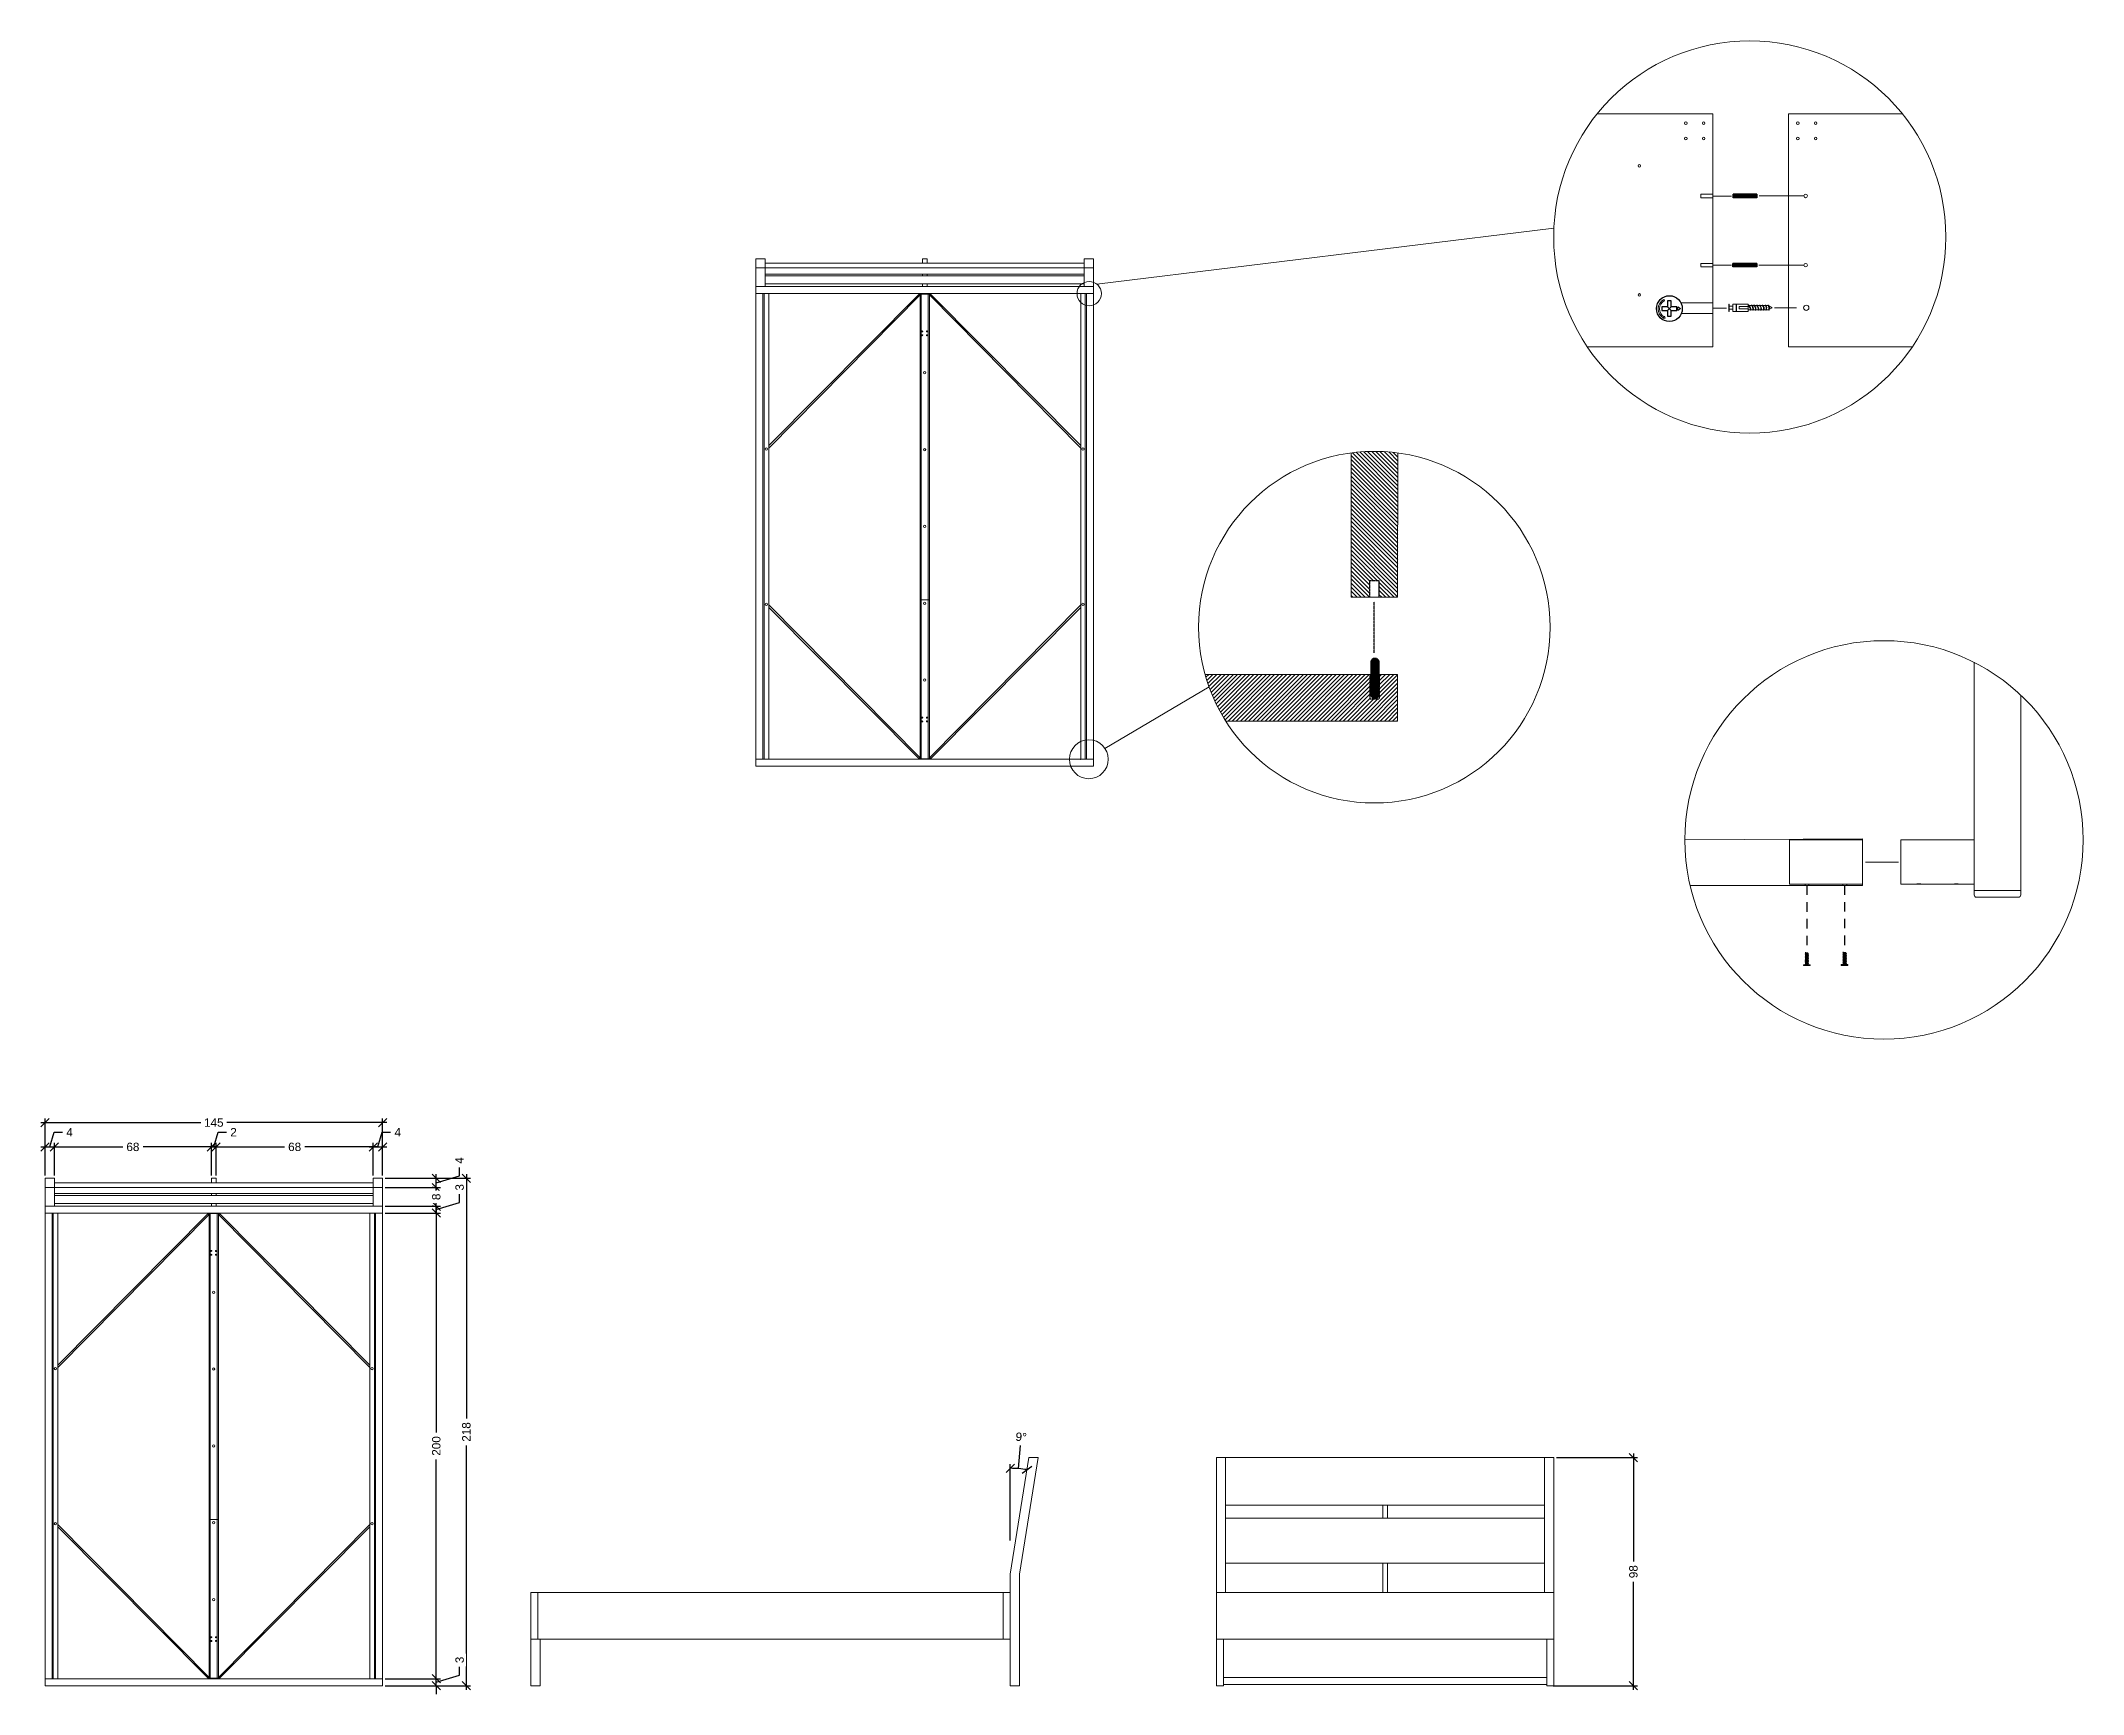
# Model space of a CAD drawing. Header units: inches. Extents: x 157 to 4696, y 42 to 3216.
# Drawn here: x 2803 to 3680, y 2421 to 3131 of the extents above; entities that cross this region are included whole.
import ezdxf

# ---------------------------------------------------------------- set-up
doc = ezdxf.new("R2010")
doc.units = ezdxf.units.IN
doc.header["$MEASUREMENT"] = 0
for name, pattern in [('DASHDOT', [1, 0.5, -0.25, 0, -0.25]), ('HIDDEN', [0.375, 0.25, -0.125]), ('HIDDEN2', [0.1875, 0.125, -0.0625])]:
    doc.linetypes.add(name, pattern=pattern)
for name, color, linetype, lineweight in [('Arredi', 3, 'Continuous', 30), ('quote', 1, 'Continuous', 15), ('Simbologia', 8, 'DASHDOT', 18)]:
    doc.layers.add(name, color=color, linetype=linetype, lineweight=lineweight)
doc.layers.add('Dettagli', color=210, linetype='Continuous', lineweight=0, plot=False)
doc.layers.add('linee di prosp', color=6, linetype='Continuous')
doc.layers.add('viti e cerniere', color=3, linetype='Continuous')
doc.styles.add('ARIAL', font='arial.ttf')
doc.dimstyles.new('TICK_36', dxfattribs={"dimtxt": 3.6, "dimasz": 3.6, "dimexe": 1.8, "dimexo": 1.2, "dimgap": 1.8, "dimtad": 0, "dimdec": 0, "dimzin": 0, "dimdsep": 46, "dimtxsty": 'ARIAL', "dimblk": 'OBLIQUE', "dimcen": 1.8, "dimdle": 1.8, "dimclrd": 256, "dimclrt": 256, "dimadec": 0, "dimazin": 0, "dimtfac": 1, "dimtdec": 0, "dimtmove": 1, "dimatfit": 3, "dimldrblk": 'OPEN90', "dimfxl": 1, "dimtfill": 1, "dimtolj": 1, "dimtzin": 0, "dimarcsym": 0})

# ---------------------------------------------------------------- blocks, each defined once
blk = doc.blocks.new('_Oblique')
at = {"color": 0, "linetype": 'ByBlock', "lineweight": -2}
blk.add_line((-0.5, -0.5), (0.5, 0.5), dxfattribs=at)
blk = doc.blocks.new('*D35')
at = {"layer": 'Defpoints', "color": 0, "linetype": 'Continuous', "transparency": 16777216}
for p in [(2804.55, 2666.63), (2804.55, 2642.75), (2949.55, 2642.75)]:
    blk.add_point(p, dxfattribs=at)
at = {"layer": 'Simbologia', "color": 0, "linetype": 'Continuous', "lineweight": -2, "transparency": 16777216}
for p, q in [((2804.55, 2643.95), (2804.55, 2668.43)), ((2949.55, 2643.95), (2949.55, 2668.43))]:
    blk.add_line(p, q, dxfattribs=at)
at = {"layer": 'Simbologia', "linetype": 'Continuous', "lineweight": -2, "transparency": 16777216}
for p, q in [((2802.75, 2666.63), (2871.43, 2666.63)), ((2951.35, 2666.63), (2882.67, 2666.63))]:
    blk.add_line(p, q, dxfattribs=at)
at = {"layer": 'Simbologia', "linetype": 'Continuous', "lineweight": -2, "transparency": 16777216, "xscale": 3.6, "yscale": 3.6, "zscale": 3.6, "rotation": 180}
blk.add_blockref('_Oblique', (2804.55, 2666.63), dxfattribs=at)
at = {"layer": 'Simbologia', "linetype": 'Continuous', "lineweight": -2, "transparency": 16777216, "xscale": 3.6, "yscale": 3.6, "zscale": 3.6}
blk.add_blockref('_Oblique', (2949.55, 2666.63), dxfattribs=at)
at = {"layer": 'Simbologia', "linetype": 'Continuous', "transparency": 16777216, "insert": (2877.05, 2666.63), "char_height": 3.6, "attachment_point": 5, "style": 'ARIAL', "bg_fill": 3, "box_fill_scale": 1.25, "bg_fill_color": 256, "bg_fill_true_color": 13158600, "bg_fill_transparency": 0}
blk.add_mtext('\\A1;145', dxfattribs=at)
blk = doc.blocks.new('_Open90')
at = {"color": 0, "linetype": 'ByBlock', "lineweight": -2}
for p, q in [((0, 0), (-1, 0)), ((-0.5, 0.5), (0, 0)), ((0, 0), (-0.5, -0.5))]:
    blk.add_line(p, q, dxfattribs=at)
blk = doc.blocks.new('*D36')
at = {"layer": 'Defpoints', "color": 0, "linetype": 'Continuous', "transparency": 16777216}
for p in [(2949.55, 2642.75), (2949.55, 2424.75), (2985.58, 2424.75)]:
    blk.add_point(p, dxfattribs=at)
at = {"layer": 'Simbologia', "color": 0, "linetype": 'Continuous', "lineweight": -2, "transparency": 16777216}
for p, q in [((2950.75, 2642.75), (2987.38, 2642.75)), ((2950.75, 2424.75), (2987.38, 2424.75))]:
    blk.add_line(p, q, dxfattribs=at)
at = {"layer": 'Simbologia', "linetype": 'Continuous', "lineweight": -2, "transparency": 16777216}
for p, q in [((2985.58, 2644.55), (2985.58, 2539.56)), ((2985.58, 2422.95), (2985.58, 2527.94))]:
    blk.add_line(p, q, dxfattribs=at)
at = {"layer": 'Simbologia', "linetype": 'Continuous', "lineweight": -2, "transparency": 16777216, "xscale": 3.6, "yscale": 3.6, "zscale": 3.6}
for p, rotation in [((2985.58, 2642.75), 90), ((2985.58, 2424.75), 270)]:
    blk.add_blockref('_Oblique', p, dxfattribs=dict(at, rotation=rotation))
at = {"layer": 'Simbologia', "linetype": 'Continuous', "transparency": 16777216, "insert": (2985.58, 2533.75), "char_height": 3.6, "attachment_point": 5, "rotation": 90, "style": 'ARIAL', "bg_fill": 3, "box_fill_scale": 1.25, "bg_fill_color": 256, "bg_fill_true_color": 13158600, "bg_fill_transparency": 0}
blk.add_mtext('\\A1;218', dxfattribs=at)
blk = doc.blocks.new('*D37')
at = {"layer": 'Defpoints', "color": 0, "linetype": 'Continuous', "transparency": 16777216}
for p in [(2804.55, 2642.75), (2808.55, 2642.75)]:
    blk.add_point(p, dxfattribs=at)
at = {"layer": 'Simbologia', "linetype": 'Continuous', "lineweight": -2, "transparency": 16777216}
for p, q in [((2806.55, 2656.19), (2808.44, 2662.49)), ((2808.44, 2662.49), (2812.04, 2662.49)), ((2802.75, 2656.19), (2810.35, 2656.19))]:
    blk.add_line(p, q, dxfattribs=at)
at = {"layer": 'Simbologia', "color": 0, "linetype": 'Continuous', "lineweight": -2, "transparency": 16777216}
for p, q in [((2804.55, 2643.95), (2804.55, 2657.99)), ((2808.55, 2643.95), (2808.55, 2657.99))]:
    blk.add_line(p, q, dxfattribs=at)
at = {"layer": 'Simbologia', "linetype": 'Continuous', "lineweight": -2, "transparency": 16777216, "xscale": 3.6, "yscale": 3.6, "zscale": 3.6, "rotation": 180}
blk.add_blockref('_Oblique', (2804.55, 2656.19), dxfattribs=at)
at = {"layer": 'Simbologia', "linetype": 'Continuous', "transparency": 16777216, "insert": (2815.08, 2662.49), "char_height": 3.6, "attachment_point": 5, "style": 'ARIAL', "bg_fill": 3, "box_fill_scale": 1.25, "bg_fill_color": 256, "bg_fill_true_color": 13158600, "bg_fill_transparency": 0}
blk.add_mtext('\\A1;4', dxfattribs=at)
at = {"layer": 'Defpoints', "color": 0, "linetype": 'Continuous', "transparency": 16777216}
blk.add_point((2808.55, 2656.19), dxfattribs=at)
at = {"layer": 'Simbologia', "linetype": 'Continuous', "lineweight": -2, "transparency": 16777216, "xscale": 3.6, "yscale": 3.6, "zscale": 3.6}
blk.add_blockref('_Oblique', (2808.55, 2656.19), dxfattribs=at)
blk = doc.blocks.new('*D38')
at = {"layer": 'Defpoints', "color": 0, "linetype": 'Continuous', "transparency": 16777216}
for p in [(2876.05, 2656.19), (2808.55, 2642.75), (2876.05, 2642.75)]:
    blk.add_point(p, dxfattribs=at)
at = {"layer": 'Simbologia', "linetype": 'Continuous', "lineweight": -2, "transparency": 16777216}
for p, q in [((2806.75, 2656.19), (2837.91, 2656.19)), ((2877.85, 2656.19), (2846.69, 2656.19))]:
    blk.add_line(p, q, dxfattribs=at)
at = {"layer": 'Simbologia', "color": 0, "linetype": 'Continuous', "lineweight": -2, "transparency": 16777216}
for p, q in [((2808.55, 2643.95), (2808.55, 2657.99)), ((2876.05, 2643.95), (2876.05, 2657.99))]:
    blk.add_line(p, q, dxfattribs=at)
at = {"layer": 'Simbologia', "linetype": 'Continuous', "lineweight": -2, "transparency": 16777216, "xscale": 3.6, "yscale": 3.6, "zscale": 3.6, "rotation": 180}
blk.add_blockref('_Oblique', (2808.55, 2656.19), dxfattribs=at)
at = {"layer": 'Simbologia', "linetype": 'Continuous', "lineweight": -2, "transparency": 16777216, "xscale": 3.6, "yscale": 3.6, "zscale": 3.6}
blk.add_blockref('_Oblique', (2876.05, 2656.19), dxfattribs=at)
at = {"layer": 'Simbologia', "linetype": 'Continuous', "transparency": 16777216, "insert": (2842.3, 2656.19), "char_height": 3.6, "attachment_point": 5, "style": 'ARIAL', "bg_fill": 3, "box_fill_scale": 1.25, "bg_fill_color": 256, "bg_fill_true_color": 13158600, "bg_fill_transparency": 0}
blk.add_mtext('\\A1;68', dxfattribs=at)
blk = doc.blocks.new('*D39')
at = {"layer": 'Defpoints', "color": 0, "linetype": 'Continuous', "transparency": 16777216}
for p in [(2878.05, 2656.19), (2876.05, 2642.75), (2878.05, 2642.75)]:
    blk.add_point(p, dxfattribs=at)
at = {"layer": 'Simbologia', "linetype": 'Continuous', "lineweight": -2, "transparency": 16777216}
for p, q in [((2877.05, 2656.19), (2878.94, 2662.5)), ((2878.94, 2662.5), (2882.54, 2662.5)), ((2876.05, 2656.19), (2872.45, 2656.19)), ((2876.05, 2656.19), (2878.05, 2656.19)), ((2876.05, 2656.19), (2878.05, 2656.19)), ((2878.05, 2656.19), (2881.65, 2656.19))]:
    blk.add_line(p, q, dxfattribs=at)
at = {"layer": 'Simbologia', "color": 0, "linetype": 'Continuous', "lineweight": -2, "transparency": 16777216}
for p, q in [((2876.05, 2643.95), (2876.05, 2657.99)), ((2878.05, 2643.95), (2878.05, 2657.99))]:
    blk.add_line(p, q, dxfattribs=at)
at = {"layer": 'Simbologia', "linetype": 'Continuous', "lineweight": -2, "transparency": 16777216, "xscale": 3.6, "yscale": 3.6, "zscale": 3.6}
blk.add_blockref('_Oblique', (2876.05, 2656.19), dxfattribs=at)
at = {"layer": 'Simbologia', "linetype": 'Continuous', "transparency": 16777216, "insert": (2885.53, 2662.5), "char_height": 3.6, "attachment_point": 5, "style": 'ARIAL', "bg_fill": 3, "box_fill_scale": 1.25, "bg_fill_color": 256, "bg_fill_true_color": 13158600, "bg_fill_transparency": 0}
blk.add_mtext('\\A1;2', dxfattribs=at)
at = {"layer": 'Simbologia', "linetype": 'Continuous', "lineweight": -2, "transparency": 16777216, "xscale": 3.6, "yscale": 3.6, "zscale": 3.6, "rotation": 180}
blk.add_blockref('_Oblique', (2878.05, 2656.19), dxfattribs=at)
blk = doc.blocks.new('*D40')
at = {"layer": 'Defpoints', "color": 0, "linetype": 'Continuous', "transparency": 16777216}
for p in [(2945.55, 2656.19), (2878.05, 2642.75), (2945.55, 2642.75)]:
    blk.add_point(p, dxfattribs=at)
at = {"layer": 'Simbologia', "linetype": 'Continuous', "lineweight": -2, "transparency": 16777216}
for p, q in [((2876.25, 2656.19), (2907.41, 2656.19)), ((2947.35, 2656.19), (2916.19, 2656.19))]:
    blk.add_line(p, q, dxfattribs=at)
at = {"layer": 'Simbologia', "color": 0, "linetype": 'Continuous', "lineweight": -2, "transparency": 16777216}
for p, q in [((2878.05, 2643.95), (2878.05, 2657.99)), ((2945.55, 2643.95), (2945.55, 2657.99))]:
    blk.add_line(p, q, dxfattribs=at)
at = {"layer": 'Simbologia', "linetype": 'Continuous', "lineweight": -2, "transparency": 16777216, "xscale": 3.6, "yscale": 3.6, "zscale": 3.6, "rotation": 180}
blk.add_blockref('_Oblique', (2878.05, 2656.19), dxfattribs=at)
at = {"layer": 'Simbologia', "linetype": 'Continuous', "lineweight": -2, "transparency": 16777216, "xscale": 3.6, "yscale": 3.6, "zscale": 3.6}
blk.add_blockref('_Oblique', (2945.55, 2656.19), dxfattribs=at)
at = {"layer": 'Simbologia', "linetype": 'Continuous', "transparency": 16777216, "insert": (2911.8, 2656.19), "char_height": 3.6, "attachment_point": 5, "style": 'ARIAL', "bg_fill": 3, "box_fill_scale": 1.25, "bg_fill_color": 256, "bg_fill_true_color": 13158600, "bg_fill_transparency": 0}
blk.add_mtext('\\A1;68', dxfattribs=at)
blk = doc.blocks.new('*D41')
at = {"layer": 'Defpoints', "color": 0, "linetype": 'Continuous', "transparency": 16777216}
for p in [(2945.55, 2642.75), (2949.55, 2642.75)]:
    blk.add_point(p, dxfattribs=at)
at = {"layer": 'Simbologia', "linetype": 'Continuous', "lineweight": -2, "transparency": 16777216}
for p, q in [((2947.55, 2656.19), (2949.44, 2662.49)), ((2949.44, 2662.49), (2953.04, 2662.49)), ((2943.75, 2656.19), (2951.35, 2656.19))]:
    blk.add_line(p, q, dxfattribs=at)
at = {"layer": 'Simbologia', "color": 0, "linetype": 'Continuous', "lineweight": -2, "transparency": 16777216}
for p, q in [((2945.55, 2643.95), (2945.55, 2657.99)), ((2949.55, 2643.95), (2949.55, 2657.99))]:
    blk.add_line(p, q, dxfattribs=at)
at = {"layer": 'Simbologia', "linetype": 'Continuous', "lineweight": -2, "transparency": 16777216, "xscale": 3.6, "yscale": 3.6, "zscale": 3.6, "rotation": 180}
blk.add_blockref('_Oblique', (2945.55, 2656.19), dxfattribs=at)
at = {"layer": 'Simbologia', "linetype": 'Continuous', "transparency": 16777216, "insert": (2956.08, 2662.49), "char_height": 3.6, "attachment_point": 5, "style": 'ARIAL', "bg_fill": 3, "box_fill_scale": 1.25, "bg_fill_color": 256, "bg_fill_true_color": 13158600, "bg_fill_transparency": 0}
blk.add_mtext('\\A1;4', dxfattribs=at)
at = {"layer": 'Defpoints', "color": 0, "linetype": 'Continuous', "transparency": 16777216}
blk.add_point((2949.55, 2656.19), dxfattribs=at)
at = {"layer": 'Simbologia', "linetype": 'Continuous', "lineweight": -2, "transparency": 16777216, "xscale": 3.6, "yscale": 3.6, "zscale": 3.6}
blk.add_blockref('_Oblique', (2949.55, 2656.19), dxfattribs=at)
blk = doc.blocks.new('*D42')
at = {"layer": 'Defpoints', "color": 0, "linetype": 'Continuous', "transparency": 16777216}
for p in [(2949.55, 2427.75), (2949.55, 2424.75), (2972.66, 2427.75)]:
    blk.add_point(p, dxfattribs=at)
at = {"layer": 'Simbologia', "linetype": 'Continuous', "lineweight": -2, "transparency": 16777216}
for p, q in [((2972.66, 2427.75), (2972.66, 2431.35)), ((2982.68, 2429.26), (2982.68, 2432.86)), ((2972.66, 2426.25), (2982.68, 2429.26)), ((2972.66, 2424.75), (2972.66, 2427.75)), ((2972.66, 2424.75), (2972.66, 2427.75)), ((2972.66, 2424.75), (2972.66, 2421.15))]:
    blk.add_line(p, q, dxfattribs=at)
at = {"layer": 'Simbologia', "color": 0, "linetype": 'Continuous', "lineweight": -2, "transparency": 16777216}
for p, q in [((2950.75, 2427.75), (2974.46, 2427.75)), ((2950.75, 2424.75), (2974.46, 2424.75))]:
    blk.add_line(p, q, dxfattribs=at)
at = {"layer": 'Simbologia', "linetype": 'Continuous', "lineweight": -2, "transparency": 16777216, "xscale": 3.6, "yscale": 3.6, "zscale": 3.6}
for p, rotation in [((2972.66, 2427.75), 270), ((2972.66, 2424.75), 90)]:
    blk.add_blockref('_Oblique', p, dxfattribs=dict(at, rotation=rotation))
at = {"layer": 'Simbologia', "linetype": 'Continuous', "transparency": 16777216, "insert": (2982.68, 2435.84), "char_height": 3.6, "attachment_point": 5, "rotation": 90, "style": 'ARIAL', "bg_fill": 3, "box_fill_scale": 1.25, "bg_fill_color": 256, "bg_fill_true_color": 13158600, "bg_fill_transparency": 0}
blk.add_mtext('\\A1;3', dxfattribs=at)
blk = doc.blocks.new('*D43')
at = {"layer": 'Defpoints', "color": 0, "linetype": 'Continuous', "transparency": 16777216}
for p in [(2949.55, 2627.75), (2972.66, 2627.75), (2949.55, 2427.75)]:
    blk.add_point(p, dxfattribs=at)
at = {"layer": 'Simbologia', "color": 0, "linetype": 'Continuous', "lineweight": -2, "transparency": 16777216}
for p, q in [((2950.75, 2627.75), (2974.46, 2627.75)), ((2950.75, 2427.75), (2974.46, 2427.75))]:
    blk.add_line(p, q, dxfattribs=at)
at = {"layer": 'Simbologia', "linetype": 'Continuous', "lineweight": -2, "transparency": 16777216}
for p, q in [((2972.66, 2629.55), (2972.66, 2533.55)), ((2972.66, 2425.95), (2972.66, 2521.95))]:
    blk.add_line(p, q, dxfattribs=at)
at = {"layer": 'Simbologia', "linetype": 'Continuous', "lineweight": -2, "transparency": 16777216, "xscale": 3.6, "yscale": 3.6, "zscale": 3.6}
for p, rotation in [((2972.66, 2627.75), 90), ((2972.66, 2427.75), 270)]:
    blk.add_blockref('_Oblique', p, dxfattribs=dict(at, rotation=rotation))
at = {"layer": 'Simbologia', "linetype": 'Continuous', "transparency": 16777216, "insert": (2972.66, 2527.75), "char_height": 3.6, "attachment_point": 5, "rotation": 90, "style": 'ARIAL', "bg_fill": 3, "box_fill_scale": 1.25, "bg_fill_color": 256, "bg_fill_true_color": 13158600, "bg_fill_transparency": 0}
blk.add_mtext('\\A1;200', dxfattribs=at)
blk = doc.blocks.new('*D44')
at = {"layer": 'Defpoints', "color": 0, "linetype": 'Continuous', "transparency": 16777216}
for p in [(2949.55, 2630.75), (2949.55, 2627.75), (2972.66, 2630.75)]:
    blk.add_point(p, dxfattribs=at)
at = {"layer": 'Simbologia', "linetype": 'Continuous', "lineweight": -2, "transparency": 16777216}
for p, q in [((2972.66, 2630.75), (2972.66, 2634.35)), ((2982.68, 2632.26), (2982.68, 2635.86)), ((2972.66, 2629.25), (2982.68, 2632.26)), ((2972.66, 2627.75), (2972.66, 2630.75)), ((2972.66, 2627.75), (2972.66, 2630.75)), ((2972.66, 2627.75), (2972.66, 2624.15))]:
    blk.add_line(p, q, dxfattribs=at)
at = {"layer": 'Simbologia', "color": 0, "linetype": 'Continuous', "lineweight": -2, "transparency": 16777216}
for p, q in [((2950.75, 2630.75), (2974.46, 2630.75)), ((2950.75, 2627.75), (2974.46, 2627.75))]:
    blk.add_line(p, q, dxfattribs=at)
at = {"layer": 'Simbologia', "linetype": 'Continuous', "lineweight": -2, "transparency": 16777216, "xscale": 3.6, "yscale": 3.6, "zscale": 3.6}
for p, rotation in [((2972.66, 2630.75), 270), ((2972.66, 2627.75), 90)]:
    blk.add_blockref('_Oblique', p, dxfattribs=dict(at, rotation=rotation))
at = {"layer": 'Simbologia', "linetype": 'Continuous', "transparency": 16777216, "insert": (2982.68, 2638.84), "char_height": 3.6, "attachment_point": 5, "rotation": 90, "style": 'ARIAL', "bg_fill": 3, "box_fill_scale": 1.25, "bg_fill_color": 256, "bg_fill_true_color": 13158600, "bg_fill_transparency": 0}
blk.add_mtext('\\A1;3', dxfattribs=at)
blk = doc.blocks.new('*D45')
at = {"layer": 'Defpoints', "color": 0, "linetype": 'Continuous', "transparency": 16777216}
for p in [(2949.55, 2642.75), (2972.66, 2642.75), (2949.55, 2638.75)]:
    blk.add_point(p, dxfattribs=at)
at = {"layer": 'Simbologia', "color": 0, "linetype": 'Continuous', "lineweight": -2, "transparency": 16777216}
for p, q in [((2950.75, 2642.75), (2974.46, 2642.75)), ((2950.75, 2638.75), (2974.46, 2638.75))]:
    blk.add_line(p, q, dxfattribs=at)
at = {"layer": 'Simbologia', "linetype": 'Continuous', "lineweight": -2, "transparency": 16777216}
for p, q in [((2972.66, 2636.95), (2972.66, 2644.55)), ((2972.66, 2640.75), (2982.56, 2643.72)), ((2982.56, 2643.72), (2982.56, 2647.32))]:
    blk.add_line(p, q, dxfattribs=at)
at = {"layer": 'Simbologia', "linetype": 'Continuous', "lineweight": -2, "transparency": 16777216, "xscale": 3.6, "yscale": 3.6, "zscale": 3.6}
for p, rotation in [((2972.66, 2642.75), 90), ((2972.66, 2638.75), 270)]:
    blk.add_blockref('_Oblique', p, dxfattribs=dict(at, rotation=rotation))
at = {"layer": 'Simbologia', "linetype": 'Continuous', "transparency": 16777216, "insert": (2982.56, 2650.37), "char_height": 3.6, "attachment_point": 5, "rotation": 90, "style": 'ARIAL', "bg_fill": 3, "box_fill_scale": 1.25, "bg_fill_color": 256, "bg_fill_true_color": 13158600, "bg_fill_transparency": 0}
blk.add_mtext('\\A1;4', dxfattribs=at)
blk = doc.blocks.new('*D46')
at = {"layer": 'Defpoints', "color": 0, "linetype": 'Continuous', "transparency": 16777216}
for p in [(3226.88, 2520.34), (3224.06, 2517.89), (3219.27, 2485.91), (3219.27, 2472.75), (3219.27, 2472.75)]:
    blk.add_point(p, dxfattribs=at)
at = {"layer": 'Simbologia', "linetype": 'Continuous', "lineweight": -2, "transparency": 16777216}
blk.add_line((3222.86, 2518), (3223.66, 2527.97), dxfattribs=at)
at = {"layer": 'Simbologia', "color": 0, "linetype": 'Continuous', "lineweight": -2, "transparency": 16777216}
blk.add_line((3219.27, 2487.11), (3219.27, 2519.95), dxfattribs=at)
at = {"layer": 'Simbologia', "linetype": 'Continuous', "lineweight": -2, "transparency": 16777216}
blk.add_arc((3219.27, 2472.75), 45.39, 80.90972, 90, dxfattribs=at)
at = {"layer": 'Simbologia', "linetype": 'Continuous', "lineweight": -2, "transparency": 16777216, "xscale": 3.6, "yscale": 3.6, "zscale": 3.6}
for p, rotation in [((3219.27, 2518.15), 180.0000000000007), ((3226.44, 2517.58), 350.9097230791774)]:
    blk.add_blockref('_Oblique', p, dxfattribs=dict(at, rotation=rotation))
at = {"layer": 'Simbologia', "linetype": 'Continuous', "transparency": 16777216, "insert": (3223.94, 2531.6), "char_height": 3.6, "attachment_point": 5, "rotation": 355.45486, "style": 'ARIAL', "bg_fill": 3, "box_fill_scale": 1.25, "bg_fill_color": 256, "bg_fill_true_color": 13158600, "bg_fill_transparency": 0}
blk.add_mtext('\\A1;9°', dxfattribs=at)
blk = doc.blocks.new('*D47')
at = {"layer": 'Simbologia', "linetype": 'Continuous', "lineweight": -2, "transparency": 16777216}
for p, q in [((2972.66, 2638.75), (2972.66, 2642.35)), ((2972.66, 2638.75), (2972.66, 2637.74)), ((2972.66, 2630.75), (2972.66, 2631.77)), ((2972.66, 2630.75), (2972.66, 2627.15))]:
    blk.add_line(p, q, dxfattribs=at)
at = {"layer": 'Simbologia', "color": 0, "linetype": 'Continuous', "lineweight": -2, "transparency": 16777216}
for p, q in [((2971.46, 2638.75), (2970.86, 2638.75)), ((2971.46, 2630.75), (2970.86, 2630.75))]:
    blk.add_line(p, q, dxfattribs=at)
at = {"layer": 'Simbologia', "linetype": 'Continuous', "lineweight": -2, "transparency": 16777216, "xscale": 3.6, "yscale": 3.6, "zscale": 3.6}
for p, rotation in [((2972.66, 2638.75), 270), ((2972.66, 2630.75), 90)]:
    blk.add_blockref('_Oblique', p, dxfattribs=dict(at, rotation=rotation))
at = {"layer": 'Simbologia', "linetype": 'Continuous', "transparency": 16777216, "insert": (2972.66, 2634.75), "char_height": 3.6, "attachment_point": 5, "rotation": 90, "style": 'ARIAL', "bg_fill": 3, "box_fill_scale": 1.25, "bg_fill_color": 256, "bg_fill_true_color": 13158600, "bg_fill_transparency": 0}
blk.add_mtext('\\A1;8', dxfattribs=at)
at = {"layer": 'Defpoints', "color": 0, "linetype": 'Continuous', "transparency": 16777216}
for p in [(2972.66, 2638.75), (2972.66, 2630.75), (2972.66, 2630.75)]:
    blk.add_point(p, dxfattribs=at)
blk = doc.blocks.new('*D48')
at = {"layer": 'Defpoints', "color": 0, "linetype": 'Continuous', "transparency": 16777216}
for p in [(3452.8, 2522.75), (3451.3, 2424.75), (3486.99, 2424.75)]:
    blk.add_point(p, dxfattribs=at)
at = {"layer": 'Simbologia', "color": 0, "linetype": 'Continuous', "lineweight": -2, "transparency": 16777216}
for p, q in [((3454, 2522.75), (3488.79, 2522.75)), ((3452.5, 2424.75), (3488.79, 2424.75))]:
    blk.add_line(p, q, dxfattribs=at)
at = {"layer": 'Simbologia', "linetype": 'Continuous', "lineweight": -2, "transparency": 16777216}
for p, q in [((3486.99, 2524.55), (3486.99, 2478.13)), ((3486.99, 2422.95), (3486.99, 2469.37))]:
    blk.add_line(p, q, dxfattribs=at)
at = {"layer": 'Simbologia', "linetype": 'Continuous', "lineweight": -2, "transparency": 16777216, "xscale": 3.6, "yscale": 3.6, "zscale": 3.6}
for p, rotation in [((3486.99, 2522.75), 90), ((3486.99, 2424.75), 270)]:
    blk.add_blockref('_Oblique', p, dxfattribs=dict(at, rotation=rotation))
at = {"layer": 'Simbologia', "linetype": 'Continuous', "transparency": 16777216, "insert": (3486.99, 2473.75), "char_height": 3.6, "attachment_point": 5, "rotation": 90, "style": 'ARIAL', "bg_fill": 3, "box_fill_scale": 1.25, "bg_fill_color": 256, "bg_fill_true_color": 13158600, "bg_fill_transparency": 0}
blk.add_mtext('\\A1;98', dxfattribs=at)
blk = doc.blocks.new('tassello')
at = {"layer": 'viti e cerniere', "linetype": 'ByBlock', "lineweight": 100}
for p, q in [((0, 0.51), (0.21, 0.7)), ((0, 0.51), (0, 0.18)), ((0.21, 0), (0, 0.18)), ((0.21, 0.7), (3.71, 0.7)), ((0.21, 0.7), (0.21, 0)), ((0.21, 0.7), (0.21, 0.52)), ((0.21, 0.52), (0.75, 0.52)), ((0.21, 0.35), (0.9, 0.35)), ((0.9, 0.17), (0.21, 0.17)), ((0.75, 0.52), (3.71, 0.52)), ((0.9, 0.35), (0.9, 0.35)), ((0.9, 0.35), (3.71, 0.35)), ((0.9, 0.17), (3.71, 0.17)), ((3.92, 0.51), (3.71, 0.7)), ((3.71, 0.7), (3.71, 0)), ((3.71, 0), (3.92, 0.18)), ((3.92, 0.51), (3.92, 0.18)), ((3.71, 0), (0.21, 0))]:
    blk.add_line(p, q, dxfattribs=at)

msp = doc.modelspace()

# ---------------------------------------------------------------- hatches: boundary and pattern name
at = {"layer": 'Simbologia', "linetype": 'Continuous'}
h = msp.add_hatch(dxfattribs=at)
h.set_pattern_fill('ANSI31', color=256, scale=10, angle=90)
h.set_pattern_definition([(135, (-587.3917, 505.1594), (-0.88388348, -0.88388348), [])])
h.paths.add_polyline_path([(3365.666, 2892.289), (3373.72, 2892.289), (3373.72, 2899.467), (3377.611, 2899.467), (3377.611, 2892.289), (3385.666, 2892.289), (3385.837, 2954.25, 0.0670838), (3365.666, 2954.274)])
h = msp.add_hatch(dxfattribs=at)
h.set_pattern_fill('ANSI31', color=256, scale=10, angle=180)
h.set_pattern_definition([(225, (-587.3917, 505.1594), (0.88388348, -0.88388348), [])])
h.paths.add_polyline_path([(3385.666, 2839.118), (3385.666, 2859.118), (3377.806, 2859.118), (3377.806, 2848.558), (3373.915, 2848.558), (3373.915, 2859.118), (3302.938, 2859.118, 0.0728292), (3311.814, 2839.118)])

# ---------------------------------------------------------------- linework, layer by layer
at = {"layer": 'Arredi', "color": 0}
for p, q in [((3540.017, 3065.42), (3529.773, 3065.42)), ((3540.017, 3065.055), (3529.773, 3065.055)), ((3540.017, 3064.771), (3529.773, 3064.771)), ((3540.017, 3064.511), (3529.773, 3064.511)), ((3540.017, 3064.233), (3529.773, 3064.233)), ((3540.017, 3063.9), (3529.773, 3063.9)), ((3539.995, 3035.687), (3529.751, 3035.687)), ((3539.995, 3035.322), (3529.751, 3035.322)), ((3539.995, 3035.038), (3529.751, 3035.038)), ((3539.995, 3034.778), (3529.751, 3034.778)), ((3539.995, 3034.5), (3529.751, 3034.5)), ((3539.995, 3034.168), (3529.751, 3034.168))]:
    msp.add_line(p, q, dxfattribs=at)
for points in [[(3529.773, 3065.42), (3540.017, 3065.42), (3540.017, 3063.9), (3529.773, 3063.9)], [(3529.751, 3035.687), (3539.995, 3035.687), (3539.995, 3034.168), (3529.751, 3034.168)]]:
    msp.add_lwpolyline(points, close=True, dxfattribs=at)
at = {"layer": 'Dettagli', "color": 0, "linetype": 'Continuous'}
for p, q in [((3536.326, 3017.909), (3536.326, 3017.909)), ((3536.59, 3017.714), (3536.326, 3017.714)), ((3537.356, 3015.561), (3537.133, 3015.561)), ((3537.919, 3017.714), (3537.575, 3017.714)), ((3538.498, 3015.561), (3538.282, 3015.561)), ((3538.992, 3017.714), (3538.649, 3017.714)), ((3539.56, 3015.561), (3539.345, 3015.561)), ((3540.15, 3017.714), (3539.801, 3017.714)), ((3540.777, 3015.561), (3540.559, 3015.561)), ((3541.464, 3017.714), (3541.139, 3017.714)), ((3541.844, 3015.561), (3541.636, 3015.561)), ((3542.63, 3017.714), (3542.3, 3017.714)), ((3543.064, 3015.561), (3542.853, 3015.561)), ((3543.851, 3017.714), (3543.538, 3017.714)), ((3544.092, 3015.561), (3543.891, 3015.561)), ((3545.022, 3017.714), (3544.705, 3017.714)), ((3544.855, 3015.675), (3545.184, 3015.849)), ((3545.316, 3015.561), (3545.112, 3015.561)), ((3546.559, 3016.574), (3545.222, 3017.384)), ((3545.428, 3015.977), (3546.559, 3016.574))]:
    msp.add_line(p, q, dxfattribs=at)
for points in [[(3528.128, 3014.997), (3528.128, 3018.127), (3528.01, 3018.127), (3528.01, 3014.997)], [(3529.729, 3017.274), (3529.729, 3015.981), (3528.128, 3015.981), (3528.128, 3017.274)], [(3531.326, 3014.997), (3531.326, 3018.127), (3531.19, 3018.127), (3531.19, 3014.997)], [(3536.326, 3016.153), (3536.326, 3017.14), (3532.483, 3017.14), (3532.483, 3016.153)]]:
    msp.add_lwpolyline(points, close=True, dxfattribs=at)
for points in [[(3531.675, 3014.997), (3529.729, 3014.997), (3529.729, 3018.127), (3531.675, 3018.127)], [(3531.801, 3018.127), (3536.326, 3018.127), (3536.326, 3014.997), (3531.801, 3014.997)], [(3537.146, 3015.675), (3536.326, 3015.675), (3536.326, 3017.606), (3536.359, 3017.606)], [(3536.708, 3017.606), (3537.686, 3017.606)], [(3538.302, 3015.675), (3537.374, 3015.675)], [(3538.017, 3017.606), (3538.759, 3017.606)], [(3539.365, 3015.675), (3538.523, 3015.675)], [(3539.089, 3017.606), (3539.918, 3017.606)], [(3540.577, 3015.675), (3539.586, 3015.675)], [(3540.253, 3017.606), (3541.23, 3017.606)], [(3541.665, 3015.675), (3540.8, 3015.675)], [(3541.544, 3017.606), (3542.396, 3017.606)], [(3542.88, 3015.675), (3541.878, 3015.675)], [(3542.715, 3017.606), (3543.616, 3017.606)], [(3543.927, 3015.675), (3543.096, 3015.675)], [(3543.921, 3017.606), (3544.788, 3017.606)], [(3544.855, 3015.675), (3544.135, 3015.675)]]:
    msp.add_lwpolyline(points, dxfattribs=at)
for centre, start, end in [((3534.858, 3015.868), 352.29562, 50.25391), ((3535.097, 3015.97), 349.731763, 49.437145), ((3536.031, 3016.015), 348.59175, 47.744307), ((3536.27, 3016.116), 345.995783, 44.103487), ((3537.096, 3016.024), 348.361488, 47.409854), ((3537.335, 3016.125), 345.763133, 43.790117), ((3538.3, 3015.976), 349.568168, 49.190284), ((3538.539, 3016.078), 346.98181, 45.454157), ((3539.426, 3016.185), 344.21762, 41.756437), ((3539.665, 3016.287), 341.567988, 38.445553), ((3540.631, 3016.138), 345.444744, 43.364423), ((3540.87, 3016.239), 342.811975, 39.974111), ((3541.721, 3016.311), 340.936067, 37.685501), ((3541.96, 3016.412), 338.233937, 34.550471), ((3542.926, 3016.263), 342.184537, 39.197652), ((3543.165, 3016.365), 339.503689, 36.001238)]:
    msp.add_arc(centre, 2.296, start, end, dxfattribs=at)
at = {"layer": 'linee di prosp', "linetype": 'HIDDEN2'}
for p, q in [((3373.72, 2892.289), (3373.72, 2899.467)), ((3373.72, 2899.467), (3377.611, 2899.467)), ((3377.611, 2899.467), (3377.611, 2892.289))]:
    msp.add_line(p, q, dxfattribs=at)
msp.add_lwpolyline([(3377.806, 2859.118), (3377.806, 2848.558), (3373.915, 2848.558), (3373.915, 2859.118)], dxfattribs=at)
at = {"layer": 'quote', "color": 0}
for p, q in [((3110.003, 2819.704), (3110.003, 3037.704)), ((3110.003, 3037.704), (3114.003, 3037.704)), ((3110.003, 3037.704), (3114.003, 3037.704)), ((3110.003, 3033.704), (3110.003, 3037.704)), ((3114.003, 3037.704), (3114.003, 3033.704)), ((3183.503, 3037.704), (3181.503, 3037.704)), ((3181.503, 3037.704), (3181.503, 3035.704)), ((3183.503, 3035.704), (3183.503, 3037.704)), ((3255.003, 3037.704), (3251.003, 3037.704)), ((3255.003, 3037.704), (3251.003, 3037.704)), ((3251.003, 3037.704), (3251.003, 3033.704)), ((3255.003, 3037.704), (3255.003, 2819.704)), ((3255.003, 2819.704), (3255.003, 3037.704)), ((3255.003, 3033.704), (3255.003, 3037.704)), ((3114.003, 3033.704), (3110.003, 3033.704)), ((3114.003, 3033.704), (3114.003, 3035.704)), ((3114.003, 3035.704), (3198.207, 3035.704)), ((3114.003, 3029.704), (3114.003, 3033.704)), ((3114.003, 3033.704), (3198.504, 3033.704)), ((3114.003, 3031.078), (3251.003, 3031.078)), ((3251.003, 3030.268), (3114.003, 3030.268)), ((3114.003, 3030.268), (3114.003, 3027.704)), ((3114.003, 3025.704), (3114.003, 3029.704)), ((3251.003, 3033.704), (3166.501, 3033.704)), ((3251.003, 3035.704), (3166.798, 3035.704)), ((3181.503, 3035.704), (3183.503, 3035.704)), ((3181.503, 3035.704), (3183.503, 3035.704)), ((3182.503, 3033.704), (3181.503, 3033.704)), ((3181.503, 3031.078), (3181.503, 3030.268)), ((3183.503, 3031.078), (3183.503, 3030.268)), ((3251.003, 3033.704), (3251.003, 3035.704)), ((3251.003, 3033.704), (3255.003, 3033.704)), ((3251.003, 3025.704), (3251.003, 3033.704)), ((3251.003, 3031.704), (3251.003, 3030.268)), ((3110.003, 3025.704), (3255.003, 3025.704)), ((3110.003, 3025.704), (3114.003, 3025.704)), ((3110.003, 3022.704), (3255.003, 3022.704)), ((3113.003, 2822.704), (3113.003, 3022.704)), ((3113.003, 2822.704), (3113.003, 3022.704)), ((3113.503, 2822.704), (3113.503, 3022.704)), ((3114.003, 3026.875), (3251.003, 3026.875)), ((3115.503, 2822.704), (3115.503, 3022.704)), ((3180.078, 3022.497), (3115.503, 2957.463)), ((3115.503, 2956.381), (3180.503, 3022.104)), ((3180.003, 3022.504), (3180.003, 3022.704)), ((3180.503, 3022.504), (3180.003, 3022.504)), ((3180.376, 3022.504), (3180.376, 3022.704)), ((3182.503, 3022.704), (3180.503, 3022.704)), ((3180.503, 3022.704), (3181.003, 3022.704)), ((3180.503, 3022.504), (3180.503, 2822.904)), ((3180.503, 3022.504), (3184.503, 3022.504)), ((3181.003, 3022.504), (3181.003, 2822.904)), ((3181.503, 3026.875), (3181.503, 3025.704)), ((3183.503, 3026.875), (3183.503, 3025.704)), ((3184.503, 3022.704), (3184.003, 3022.704)), ((3184.003, 3022.504), (3184.003, 2822.904)), ((3184.503, 2822.904), (3184.503, 3022.504)), ((3184.503, 3022.504), (3185.003, 3022.504)), ((3249.503, 2956.381), (3184.503, 3022.104)), ((3184.629, 3022.504), (3184.629, 3022.704)), ((3184.927, 3022.497), (3249.503, 2957.463)), ((3185.003, 3022.504), (3185.003, 3022.704)), ((3249.503, 2822.704), (3249.503, 3022.704)), ((3252.003, 3022.704), (3251.503, 3022.704)), ((3251.503, 3022.704), (3251.503, 2822.704)), ((3252.003, 3022.704), (3252.003, 2822.704)), ((3115.503, 2889.304), (3115.503, 2955.904)), ((3182.503, 2955.704), (3183.1, 2955.704)), ((3115.503, 2822.704), (3115.503, 2889.304)), ((3115.503, 2889.027), (3180.503, 2823.305)), ((3180.078, 2822.911), (3115.503, 2887.945)), ((3180.503, 2891.169), (3184.503, 2891.169)), ((3249.503, 2889.027), (3184.503, 2823.305)), ((3184.927, 2822.911), (3249.503, 2887.945)), ((3633.39, 2864.337), (3633.39, 2766.366)), ((3653.39, 2850.257), (3653.39, 2766.366)), ((3255.003, 2822.704), (3110.003, 2822.704)), ((3255.003, 2819.704), (3110.003, 2819.704)), ((3113.003, 2822.704), (3253.003, 2822.704)), ((3113.003, 2822.704), (3113.503, 2822.704)), ((3113.503, 2822.704), (3115.503, 2822.704)), ((3180.503, 2822.904), (3180.003, 2822.904)), ((3180.003, 2822.904), (3180.003, 2822.704)), ((3180.376, 2822.904), (3180.376, 2822.704)), ((3180.503, 2822.904), (3184.503, 2822.904)), ((3180.503, 2822.704), (3184.503, 2822.704)), ((3184.503, 2822.904), (3185.003, 2822.904)), ((3184.629, 2822.904), (3184.629, 2822.704)), ((3185.003, 2822.904), (3185.003, 2822.704)), ((3251.503, 2822.704), (3249.503, 2822.704)), ((3251.503, 2822.704), (3249.503, 2822.704)), ((3509.04, 2788.031), (3585.435, 2788.531)), ((3511.581, 2768.531), (3585.435, 2768.531)), ((2804.548, 2424.752), (2804.548, 2642.752)), ((2804.548, 2642.752), (2808.548, 2642.752)), ((2804.548, 2642.752), (2808.548, 2642.752)), ((2804.548, 2638.752), (2804.548, 2642.752)), ((2808.548, 2642.752), (2808.548, 2638.752)), ((2878.048, 2642.752), (2876.048, 2642.752)), ((2876.048, 2642.752), (2876.048, 2640.752)), ((2878.048, 2640.752), (2878.048, 2642.752)), ((2949.548, 2642.752), (2945.548, 2642.752)), ((2949.548, 2642.752), (2945.548, 2642.752)), ((2945.548, 2642.752), (2945.548, 2638.752)), ((2949.548, 2642.752), (2949.548, 2424.752)), ((2949.548, 2424.752), (2949.548, 2642.752)), ((2949.548, 2638.752), (2949.548, 2642.752)), ((2808.548, 2638.752), (2804.548, 2638.752)), ((2808.548, 2638.752), (2808.548, 2640.752)), ((2808.548, 2640.752), (2892.752, 2640.752)), ((2808.548, 2634.752), (2808.548, 2638.752)), ((2808.548, 2638.752), (2893.049, 2638.752)), ((2808.548, 2636.126), (2945.548, 2636.126)), ((2945.548, 2635.316), (2808.548, 2635.316)), ((2808.548, 2635.316), (2808.548, 2632.752)), ((2808.548, 2630.752), (2808.548, 2634.752)), ((2945.548, 2638.752), (2861.046, 2638.752)), ((2945.548, 2640.752), (2861.343, 2640.752)), ((2876.048, 2640.752), (2878.048, 2640.752)), ((2876.048, 2640.752), (2878.048, 2640.752)), ((2877.048, 2638.752), (2876.048, 2638.752)), ((2876.048, 2636.126), (2876.048, 2635.316)), ((2878.048, 2636.126), (2878.048, 2635.316)), ((2945.548, 2638.752), (2945.548, 2640.752)), ((2945.548, 2638.752), (2949.548, 2638.752)), ((2945.548, 2630.752), (2945.548, 2638.752)), ((2945.548, 2636.752), (2945.548, 2635.316)), ((2804.548, 2630.752), (2949.548, 2630.752)), ((2804.548, 2630.752), (2808.548, 2630.752)), ((2804.548, 2627.752), (2949.548, 2627.752)), ((2807.548, 2427.752), (2807.548, 2627.752)), ((2807.548, 2427.752), (2807.548, 2627.752)), ((2808.048, 2427.752), (2808.048, 2627.752)), ((2808.548, 2631.923), (2945.548, 2631.923)), ((2810.048, 2427.752), (2810.048, 2627.752)), ((2874.623, 2627.545), (2810.048, 2562.511)), ((2810.048, 2561.429), (2875.048, 2627.151)), ((2874.548, 2627.552), (2874.548, 2627.752)), ((2875.048, 2627.552), (2874.548, 2627.552)), ((2874.921, 2627.552), (2874.921, 2627.752)), ((2877.048, 2627.752), (2875.048, 2627.752)), ((2875.048, 2627.752), (2875.548, 2627.752)), ((2875.048, 2627.552), (2875.048, 2427.952)), ((2875.048, 2627.552), (2879.048, 2627.552)), ((2875.548, 2627.552), (2875.548, 2427.952)), ((2876.048, 2631.923), (2876.048, 2630.752)), ((2878.048, 2631.923), (2878.048, 2630.752)), ((2879.048, 2627.752), (2878.548, 2627.752)), ((2878.548, 2627.552), (2878.548, 2427.952)), ((2879.048, 2427.952), (2879.048, 2627.552)), ((2879.048, 2627.552), (2879.548, 2627.552)), ((2944.048, 2561.429), (2879.048, 2627.151)), ((2879.175, 2627.552), (2879.175, 2627.752)), ((2879.473, 2627.545), (2944.048, 2562.511)), ((2879.548, 2627.552), (2879.548, 2627.752)), ((2944.048, 2427.752), (2944.048, 2627.752)), ((2946.548, 2627.752), (2946.048, 2627.752)), ((2946.048, 2627.752), (2946.048, 2427.752)), ((2946.548, 2627.752), (2946.548, 2427.752)), ((2810.048, 2494.352), (2810.048, 2560.952)), ((2877.048, 2560.752), (2877.645, 2560.752)), ((3227.266, 2522.752), (3219.266, 2472.752)), ((3223.266, 2472.752), (3231.266, 2522.752)), ((3231.266, 2522.752), (3227.266, 2522.752)), ((3307.797, 2424.752), (3307.797, 2522.752)), ((3307.797, 2522.752), (3452.797, 2522.752)), ((3307.797, 2522.752), (3311.797, 2522.752)), ((3311.797, 2522.752), (3311.797, 2464.752)), ((3449.797, 2522.752), (3448.797, 2522.752)), ((3448.797, 2522.752), (3448.797, 2464.752)), ((3452.797, 2522.752), (3449.797, 2522.752)), ((3452.797, 2522.752), (3452.797, 2464.752)), ((3311.797, 2502.373), (3448.797, 2502.373)), ((3379.297, 2496.796), (3379.297, 2502.373)), ((3379.297, 2502.373), (3381.297, 2502.373)), ((3381.297, 2502.373), (3381.297, 2496.796)), ((3448.797, 2506.309), (3448.797, 2502.038)), ((2810.048, 2427.752), (2810.048, 2494.352)), ((2810.048, 2494.074), (2875.048, 2428.352)), ((2874.623, 2427.958), (2810.048, 2492.993)), ((2875.048, 2496.216), (2879.048, 2496.216)), ((2944.048, 2494.074), (2879.048, 2428.352)), ((2879.473, 2427.958), (2944.048, 2492.993)), ((3448.797, 2496.796), (3311.797, 2496.796)), ((3311.797, 2477.435), (3448.797, 2477.435)), ((3379.297, 2464.752), (3379.297, 2477.435)), ((3380.297, 2477.435), (3381.297, 2477.435)), ((3381.297, 2477.435), (3381.297, 2464.752)), ((3219.266, 2469.752), (3219.266, 2472.752)), ((3219.266, 2464.752), (3219.266, 2469.752)), ((3223.266, 2472.752), (3223.266, 2424.752)), ((3013.266, 2424.752), (3013.266, 2464.752)), ((3013.266, 2464.752), (3219.266, 2464.752)), ((3013.266, 2464.752), (3016.266, 2464.752)), ((3016.266, 2464.752), (3016.266, 2444.752)), ((3016.266, 2464.752), (3216.266, 2464.752)), ((3216.266, 2464.752), (3216.266, 2444.752)), ((3219.266, 2424.752), (3219.266, 2464.752)), ((3307.797, 2424.752), (3307.797, 2464.752)), ((3307.797, 2464.752), (3452.797, 2464.752)), ((3310.797, 2464.752), (3452.797, 2464.752)), ((3381.297, 2464.752), (3379.297, 2464.752)), ((3452.797, 2464.752), (3449.797, 2464.752)), ((3452.797, 2464.752), (3452.797, 2424.752)), ((3013.266, 2444.752), (3017.266, 2444.752)), ((3016.266, 2444.752), (3216.266, 2444.752)), ((3017.266, 2444.752), (3017.266, 2424.752)), ((3216.266, 2444.752), (3219.266, 2444.752)), ((3307.797, 2444.752), (3452.797, 2444.752)), ((3310.797, 2424.752), (3310.797, 2444.752)), ((3449.797, 2444.752), (3449.797, 2424.752)), ((2949.548, 2427.752), (2804.548, 2427.752)), ((2949.548, 2424.752), (2804.548, 2424.752)), ((2807.548, 2427.752), (2947.548, 2427.752)), ((2807.548, 2427.752), (2808.048, 2427.752)), ((2808.048, 2427.752), (2810.048, 2427.752)), ((2875.048, 2427.952), (2874.548, 2427.952)), ((2874.548, 2427.952), (2874.548, 2427.752)), ((2874.921, 2427.952), (2874.921, 2427.752)), ((2875.048, 2427.952), (2879.048, 2427.952)), ((2875.048, 2427.752), (2879.048, 2427.752)), ((2879.048, 2427.952), (2879.548, 2427.952)), ((2879.175, 2427.952), (2879.175, 2427.752)), ((2879.548, 2427.952), (2879.548, 2427.752)), ((2946.048, 2427.752), (2944.048, 2427.752)), ((2946.048, 2427.752), (2944.048, 2427.752)), ((3016.266, 2424.752), (3013.266, 2424.752)), ((3017.266, 2424.752), (3016.266, 2424.752)), ((3219.266, 2424.752), (3223.266, 2424.752)), ((3307.797, 2424.752), (3307.797, 2425.252)), ((3310.797, 2424.752), (3307.797, 2424.752)), ((3449.797, 2428.252), (3310.797, 2428.252)), ((3310.797, 2425.252), (3449.797, 2425.252)), ((3452.797, 2424.752), (3449.797, 2424.752)), ((3452.797, 2425.252), (3452.797, 2428.252))]:
    msp.add_line(p, q, dxfattribs=at)
for centre, radius in [((3180.324, 3022.312), 0.136), ((3184.681, 3022.312), 0.136), ((3181.442, 3006.474), 0.218), ((3181.442, 3004.837), 0.218), ((3183.412, 3006.431), 0.218), ((3183.412, 3004.837), 0.218), ((3182.503, 2988.704), 0.5), ((3114.496, 2955.904), 0.5), ((3182.503, 2955.704), 0.5), ((3250.503, 2955.904), 0.5), ((3182.503, 2922.704), 0.5), ((3114.494, 2889.304), 0.5), ((3182.503, 2889.704), 0.5), ((3250.503, 2889.304), 0.5), ((3182.503, 2856.704), 0.5), ((3181.442, 2840.571), 0.218), ((3181.442, 2838.934), 0.218), ((3183.412, 2840.571), 0.218), ((3183.412, 2838.977), 0.218), ((3180.324, 2823.097), 0.136), ((3184.681, 2823.097), 0.136), ((2874.87, 2627.359), 0.136), ((2879.226, 2627.359), 0.136), ((2875.988, 2611.521), 0.218), ((2875.988, 2609.885), 0.218), ((2877.957, 2611.479), 0.218), ((2877.957, 2609.885), 0.218), ((2877.048, 2593.752), 0.5), ((2809.041, 2560.952), 0.5), ((2877.048, 2560.752), 0.5), ((2945.048, 2560.952), 0.5), ((2877.048, 2527.752), 0.5), ((2809.04, 2494.352), 0.5), ((2877.048, 2494.752), 0.5), ((2945.048, 2494.352), 0.5), ((2877.048, 2461.752), 0.5), ((2875.988, 2445.619), 0.218), ((2875.988, 2443.982), 0.218), ((2877.957, 2445.619), 0.218), ((2877.957, 2444.025), 0.218), ((2874.87, 2428.144), 0.136), ((2879.226, 2428.144), 0.136)]:
    msp.add_circle(centre, radius, dxfattribs=at)
for centre, start, end in [((3180.324, 3022.312), 135.340826, 310.584372), ((3184.681, 3022.312), 229.415628, 44.659174), ((3180.324, 2823.097), 49.415628, 224.659174), ((3184.681, 2823.097), 315.340826, 130.584372), ((2874.87, 2627.359), 135.340826, 310.584372), ((2879.226, 2627.359), 229.415628, 44.659174), ((2874.87, 2428.144), 49.415628, 224.659174), ((2879.226, 2428.144), 315.340826, 130.584372)]:
    msp.add_arc(centre, 0.274, start, end, dxfattribs=at)
for p in [(3249.503, 2822.704), (2944.048, 2427.752)]:
    msp.add_point(p, dxfattribs=at)
at = {"layer": 'Simbologia', "linetype": 'Continuous'}
for p, q in [((3507.023, 3099.853), (3515.047, 3099.853)), ((3520.634, 3099.853), (3519.309, 3099.853)), ((3521.134, 3099.353), (3521.134, 3097.992)), ((3553.666, 3049.853), (3553.666, 3099.853)), ((3521.134, 3091.351), (3521.134, 2999.853)), ((3529.087, 3064.549), (3521.158, 3064.549)), ((3560.2, 3064.66), (3540.944, 3064.66)), ((3256.489, 3026.729), (3452.814, 3050.789)), ((3529.091, 3034.927), (3521.163, 3034.927)), ((3560.258, 3034.927), (3540.864, 3034.927)), ((3500.314, 3019.668), (3499.992, 3020.13)), ((3521.134, 3018.775), (3521.134, 3014.097)), ((3499.727, 3011.937), (3500.39, 3013.045)), ((3500.597, 3012.111), (3499.727, 3011.937)), ((3500.39, 3013.045), (3500.597, 3012.111)), ((3506.128, 3015.42), (3506.128, 3017.065)), ((3506.128, 3017.065), (3507.193, 3016.242)), ((3507.193, 3016.242), (3506.128, 3015.42)), ((3521.134, 3014.097), (3521.134, 3016.436)), ((3521.134, 3016.436), (3526.975, 3016.436)), ((3547.537, 3016.581), (3557.049, 3016.581)), ((3365.666, 2892.289), (3365.666, 2954.274)), ((3385.666, 2892.289), (3385.837, 2954.25)), ((3385.666, 2892.289), (3365.666, 2892.289)), ((3259.921, 2827.374), (3304.651, 2853.761)), ((3302.938, 2859.118), (3385.666, 2859.118)), ((3385.666, 2859.118), (3385.666, 2839.118)), ((3385.666, 2839.118), (3311.814, 2839.118)), ((3585.435, 2768.531), (3585.435, 2788.531)), ((3633.39, 2788.031), (3601.946, 2788.031)), ((3601.946, 2769.031), (3601.946, 2788.031)), ((3633.39, 2768.531), (3633.39, 2788.531)), ((3600.872, 2778.531), (3586.709, 2778.531)), ((3585.456, 2768.531), (3554.013, 2768.531)), ((3633.39, 2769.031), (3601.946, 2769.031)), ((3633.39, 2769.781), (3633.39, 2767.281)), ((3653.39, 2766.366), (3633.39, 2766.366)), ((3561.972, 2739.58), (3561.04, 2739.58)), ((3561.04, 2738.902), (3561.04, 2739.285)), ((3561.04, 2738.225), (3561.04, 2738.607)), ((3561.04, 2737.547), (3561.04, 2737.929)), ((3561.972, 2739.331), (3561.972, 2739.58)), ((3578.182, 2739.639), (3577.251, 2739.639)), ((3577.251, 2738.961), (3577.251, 2739.344)), ((3577.251, 2738.284), (3577.251, 2738.666)), ((3577.251, 2737.606), (3577.251, 2737.988)), ((3578.182, 2739.39), (3578.182, 2739.639)), ((3561.04, 2736.869), (3561.04, 2737.251)), ((3561.04, 2736.191), (3561.04, 2736.573)), ((3577.251, 2736.928), (3577.251, 2737.31)), ((3577.251, 2736.25), (3577.251, 2736.632))]:
    msp.add_line(p, q, dxfattribs=at)
at = {"layer": 'Simbologia', "color": 6, "linetype": 'HIDDEN'}
for p, q in [((3515.929, 3065.42), (3515.929, 3063.9)), ((3515.929, 3065.42), (3521.116, 3065.42)), ((3521.116, 3063.9), (3515.929, 3063.9)), ((3515.948, 3035.687), (3515.948, 3034.168)), ((3515.948, 3035.687), (3521.134, 3035.687)), ((3521.134, 3034.168), (3515.948, 3034.168)), ((3521.134, 3018.775), (3507.39, 3018.775)), ((3507.57, 3014.097), (3521.134, 3014.097))]:
    msp.add_line(p, q, dxfattribs=at)
at = {"layer": 'Simbologia', "color": 6, "linetype": 'Continuous'}
for p, q in [((3585.435, 2788.031), (3553.991, 2788.031)), ((3553.991, 2769.031), (3553.991, 2788.031)), ((3585.435, 2769.031), (3553.991, 2769.031))]:
    msp.add_line(p, q, dxfattribs=at)
at = {"layer": 'Simbologia', "linetype": 'Continuous'}
for points in [[(3471.363, 3099.853), (3521.134, 3099.853), (3521.134, 3086.413)], [(3606.793, 2999.853), (3553.666, 2999.853), (3553.666, 3099.853), (3602.593, 3099.853)], [(3521.134, 2999.853), (3467.163, 2999.853)]]:
    msp.add_lwpolyline(points, dxfattribs=at)
msp.add_lwpolyline([(3633.39, 2864.337), (3633.39, 2864.337), (3633.39, 2764.417, 0.4142136), (3634.39, 2763.417), (3652.39, 2763.417, 0.4142136), (3653.39, 2764.417), (3653.39, 2850.257)], format="xyb", dxfattribs=at)
for points in [[(3560.647, 2768.531), (3562.491, 2768.531), (3562.491, 2768.531), (3560.647, 2768.531)], [(3608.581, 2769.031), (3610.425, 2769.031), (3610.425, 2769.031), (3608.581, 2769.031)], [(3562.921, 2734.051), (3562.921, 2734.415), (3560.091, 2734.415), (3560.091, 2734.051)], [(3579.131, 2734.11), (3579.131, 2734.474), (3576.302, 2734.474), (3576.302, 2734.11)], [(3016.266, 2464.752), (3216.266, 2464.752), (3216.266, 2444.752), (3016.266, 2444.752)]]:
    msp.add_lwpolyline(points, close=True, dxfattribs=at)
at = {"layer": 'Simbologia', "color": 6, "linetype": 'Continuous'}
for points in [[(3560.764, 2768.531), (3562.375, 2768.531), (3562.375, 2769.031), (3560.764, 2769.031)], [(3577.012, 2768.531), (3578.624, 2768.531), (3578.624, 2769.031), (3577.012, 2769.031)], [(3608.798, 2769.031), (3610.41, 2769.031), (3610.41, 2769.207), (3608.798, 2769.207)], [(3624.945, 2769.031), (3626.557, 2769.031), (3626.557, 2769.207), (3624.945, 2769.207)]]:
    msp.add_lwpolyline(points, close=True, dxfattribs=at)
at = {"layer": 'Simbologia', "linetype": 'Continuous'}
for centre, radius in [((3536.978, 3047.009), 84.249), ((3509.509, 3095.89), 0.548), ((3509.509, 3089.324), 0.548), ((3517.18, 3095.89), 0.548), ((3517.18, 3089.324), 0.548), ((3557.62, 3095.89), 0.548), ((3557.62, 3089.324), 0.548), ((3565.291, 3095.89), 0.548), ((3565.291, 3089.324), 0.548), ((3489.537, 3077.577), 0.548), ((3560.96, 3064.66), 0.76), ((3253.156, 3022.704), 5.226), ((3561.018, 3034.927), 0.76), ((3489.537, 3022.128), 0.548), ((3561.254, 3016.61), 1.134), ((3375.666, 2879.428), 75.511), ((3594.627, 2788.031), 85.587), ((3253.003, 2822.704), 8.347)]:
    msp.add_circle(centre, radius, dxfattribs=at)
for centre, radius, start, end in [((3502.179, 3016.134), 4.555, 118.700569, 239.750149), ((3502.218, 3016.138), 4.011, 118.353193, 239.38637)]:
    msp.add_arc(centre, radius, start, end, dxfattribs=at)
at = {"layer": 'viti e cerniere'}
for p, q in [((3503.272, 3019.531), (3501.627, 3019.531)), ((3501.627, 3019.531), (3501.627, 3017.065)), ((3503.272, 3017.065), (3503.272, 3019.531)), ((3499.131, 3017.065), (3499.131, 3015.42)), ((3501.627, 3017.065), (3499.131, 3017.065)), ((3499.131, 3015.42), (3501.627, 3015.42)), ((3503.272, 3017.065), (3501.627, 3015.42)), ((3503.272, 3015.42), (3501.627, 3017.065)), ((3501.627, 3015.42), (3501.627, 3012.953)), ((3501.627, 3012.953), (3503.272, 3012.953)), ((3505.71, 3017.065), (3503.272, 3017.065)), ((3503.272, 3012.953), (3503.272, 3015.42)), ((3503.272, 3015.42), (3505.71, 3015.42)), ((3505.71, 3015.42), (3505.71, 3017.065)), ((3561.598, 2764.416), (3561.598, 2768.472)), ((3577.808, 2764.475), (3577.808, 2768.292)), ((3561.598, 2757.228), (3561.598, 2761.284)), ((3577.808, 2757.287), (3577.808, 2761.343)), ((3561.598, 2750.039), (3561.598, 2754.096)), ((3561.598, 2742.851), (3561.598, 2746.907)), ((3577.808, 2750.098), (3577.808, 2754.155)), ((3577.808, 2742.91), (3577.808, 2746.966)), ((3561.972, 2738.653), (3561.972, 2739.035)), ((3561.972, 2737.975), (3561.972, 2738.358)), ((3578.182, 2738.712), (3578.182, 2739.094)), ((3578.182, 2738.034), (3578.182, 2738.417)), ((3578.182, 2737.356), (3578.182, 2737.739)), ((3561.04, 2735.513), (3561.04, 2735.895)), ((3561.04, 2734.835), (3561.04, 2735.218)), ((3561.04, 2734.415), (3561.04, 2734.54)), ((3561.972, 2737.297), (3561.972, 2737.68)), ((3561.972, 2736.619), (3561.972, 2737.002)), ((3561.972, 2735.941), (3561.972, 2736.324)), ((3561.972, 2735.263), (3561.972, 2735.646)), ((3561.972, 2734.585), (3561.972, 2734.968)), ((3577.251, 2735.572), (3577.251, 2735.954)), ((3577.251, 2734.894), (3577.251, 2735.277)), ((3577.251, 2734.474), (3577.251, 2734.599)), ((3578.182, 2736.678), (3578.182, 2737.061)), ((3578.182, 2736), (3578.182, 2736.383)), ((3578.182, 2735.322), (3578.182, 2735.705)), ((3578.182, 2734.645), (3578.182, 2735.027))]:
    msp.add_line(p, q, dxfattribs=at)
at = {"layer": 'viti e cerniere', "linetype": 'HIDDEN2'}
msp.add_line((3375.666, 2868.419), (3375.666, 2890.437), dxfattribs=at)
at = {"layer": 'viti e cerniere'}
for points in [[(3562.254, 2739.035), (3561.972, 2739.331), (3561.04, 2739.58), (3560.757, 2739.58), (3562.254, 2739.035), (3561.972, 2739.035), (3561.04, 2739.285), (3560.757, 2739.58)], [(3562.254, 2738.358), (3561.972, 2738.653), (3561.04, 2738.902), (3560.757, 2738.902), (3562.254, 2738.358), (3561.972, 2738.358), (3561.04, 2738.607), (3560.757, 2738.902)], [(3562.254, 2737.68), (3561.972, 2737.975), (3561.04, 2738.225), (3560.757, 2738.225), (3562.254, 2737.68), (3561.972, 2737.68), (3561.04, 2737.929), (3560.757, 2738.225)], [(3578.465, 2739.094), (3578.182, 2739.39), (3577.251, 2739.639), (3576.968, 2739.639), (3578.465, 2739.094), (3578.182, 2739.094), (3577.251, 2739.344), (3576.968, 2739.639)], [(3578.465, 2738.417), (3578.182, 2738.712), (3577.251, 2738.961), (3576.968, 2738.961), (3578.465, 2738.417), (3578.182, 2738.417), (3577.251, 2738.666), (3576.968, 2738.961)], [(3578.465, 2737.739), (3578.182, 2738.034), (3577.251, 2738.284), (3576.968, 2738.284), (3578.465, 2737.739), (3578.182, 2737.739), (3577.251, 2737.988), (3576.968, 2738.284)], [(3562.254, 2737.002), (3561.972, 2737.297), (3561.04, 2737.547), (3560.757, 2737.547), (3562.254, 2737.002), (3561.972, 2737.002), (3561.04, 2737.251), (3560.757, 2737.547)], [(3562.254, 2736.324), (3561.972, 2736.619), (3561.04, 2736.869), (3560.757, 2736.869), (3562.254, 2736.324), (3561.972, 2736.324), (3561.04, 2736.573), (3560.757, 2736.869)], [(3562.254, 2735.646), (3561.972, 2735.941), (3561.04, 2736.191), (3560.757, 2736.191), (3562.254, 2735.646), (3561.972, 2735.646), (3561.04, 2735.895), (3560.757, 2736.191)], [(3562.254, 2734.968), (3561.972, 2735.263), (3561.04, 2735.513), (3560.757, 2735.513), (3562.254, 2734.968), (3561.972, 2734.968), (3561.04, 2735.218), (3560.757, 2735.513)], [(3562.135, 2734.415), (3561.972, 2734.585), (3561.04, 2734.835), (3560.757, 2734.835), (3561.912, 2734.415)], [(3561.506, 2734.415), (3561.04, 2734.54), (3560.757, 2734.835)], [(3578.465, 2737.061), (3578.182, 2737.356), (3577.251, 2737.606), (3576.968, 2737.606), (3578.465, 2737.061), (3578.182, 2737.061), (3577.251, 2737.31), (3576.968, 2737.606)], [(3578.465, 2736.383), (3578.182, 2736.678), (3577.251, 2736.928), (3576.968, 2736.928), (3578.465, 2736.383), (3578.182, 2736.383), (3577.251, 2736.632), (3576.968, 2736.928)], [(3578.465, 2735.705), (3578.182, 2736), (3577.251, 2736.25), (3576.968, 2736.25), (3578.465, 2735.705), (3578.182, 2735.705), (3577.251, 2735.954), (3576.968, 2736.25)], [(3578.465, 2735.027), (3578.182, 2735.322), (3577.251, 2735.572), (3576.968, 2735.572), (3578.465, 2735.027), (3578.182, 2735.027), (3577.251, 2735.277), (3576.968, 2735.572)], [(3578.345, 2734.474), (3578.182, 2734.645), (3577.251, 2734.894), (3576.968, 2734.894), (3578.122, 2734.474)], [(3577.716, 2734.474), (3577.251, 2734.599), (3576.968, 2734.894)]]:
    msp.add_lwpolyline(points, dxfattribs=at)
msp.add_circle((3502.449, 3016.242), 5.552, dxfattribs=at)

# ---------------------------------------------------------------- block references
at = {"layer": 'viti e cerniere', "xscale": 4.29953369892246, "yscale": 4.29953369892246, "zscale": 4.29953369892246, "rotation": 270}
msp.add_blockref('tassello', (3374.409, 2865.872), dxfattribs=at)

# ---------------------------------------------------------------- next in the draw order: dimensions: what is measured, and where the dimension line sits
at = {"layer": 'Simbologia', "linetype": 'Continuous'}
dim = msp.add_linear_dim(base=(2804.548, 2666.633), p1=(2949.548, 2642.752), p2=(2804.548, 2642.752), dimstyle='TICK_36', dxfattribs=at)
dim.commit()
dim.dimension.update_dxf_attribs({"geometry": '*D35', "text_midpoint": (2877.048, 2666.633)})
dim = msp.add_angular_dim_2l(base=(3224.058, 2517.892), line1=((3219.266, 2472.752), (3219.266, 2485.915)), line2=((3226.88, 2520.341), (3219.266, 2472.752)), dimstyle='TICK_36', dxfattribs=at)
dim.commit()
dim.dimension.update_dxf_attribs({"geometry": '*D46', "text_midpoint": (3223.944, 2531.599)})
dim = msp.add_linear_dim(base=(3486.988, 2424.752), p1=(3452.797, 2522.752), p2=(3451.297, 2424.752), angle=90, dimstyle='TICK_36', dxfattribs=at)
dim.commit()
dim.dimension.update_dxf_attribs({"geometry": '*D48', "text_midpoint": (3486.988, 2473.752)})

# ---------------------------------------------------------------- next in the draw order: dimensions: what is measured, and where the dimension line sits
dim = msp.add_linear_dim(base=(2808.548, 2656.192), p1=(2804.548, 2642.752), p2=(2808.548, 2642.752), dimstyle='TICK_36', dxfattribs=at)
dim.commit()
dim.dimension.update_dxf_attribs({"geometry": '*D37', "text_midpoint": (2813.838, 2662.492)})
dim = msp.add_linear_dim(base=(2985.575, 2424.752), p1=(2949.548, 2642.752), p2=(2949.548, 2424.752), angle=90, dimstyle='TICK_36', dxfattribs=at)
dim.commit()
dim.dimension.update_dxf_attribs({"geometry": '*D36', "text_midpoint": (2985.575, 2533.752)})

# ---------------------------------------------------------------- next in the draw order: dimensions: what is measured, and where the dimension line sits
dim = msp.add_linear_dim(base=(2876.047779235, 2656.192140164), p1=(2808.547779235, 2642.751728764), p2=(2876.047779235, 2642.751728764), dimstyle='TICK_36', dxfattribs=at)
dim.commit()
dim.dimension.update_dxf_attribs({"geometry": '*D38', "text_midpoint": (2842.297779235, 2656.192140164)})
dim = msp.add_linear_dim(base=(2972.663, 2427.752), p1=(2949.548, 2424.752), p2=(2949.548, 2427.752), angle=90, dimstyle='TICK_36', dxfattribs=at)
dim.commit()
dim.dimension.update_dxf_attribs({"geometry": '*D42', "text_midpoint": (2982.681, 2434.657)})

# ---------------------------------------------------------------- next in the draw order: dimensions: what is measured, and where the dimension line sits
dim = msp.add_linear_dim(base=(2878.048, 2656.192), p1=(2876.048, 2642.752), p2=(2878.048, 2642.752), dimstyle='TICK_36', dxfattribs=at)
dim.commit()
dim.dimension.update_dxf_attribs({"geometry": '*D39', "text_midpoint": (2884.34, 2662.5)})
dim = msp.add_linear_dim(base=(2972.663, 2627.752), p1=(2949.548, 2427.752), p2=(2949.548, 2627.752), angle=90, dimstyle='TICK_36', dxfattribs=at)
dim.commit()
dim.dimension.update_dxf_attribs({"geometry": '*D43', "text_midpoint": (2972.663, 2527.752)})

# ---------------------------------------------------------------- next in the draw order: dimensions: what is measured, and where the dimension line sits
dim = msp.add_linear_dim(base=(2945.547779235, 2656.192140164), p1=(2878.047779235, 2642.751728764), p2=(2945.547779235, 2642.751728764), dimstyle='TICK_36', dxfattribs=at)
dim.commit()
dim.dimension.update_dxf_attribs({"geometry": '*D40', "text_midpoint": (2911.797779235, 2656.192140164)})

# ---------------------------------------------------------------- next in the draw order: dimensions: what is measured, and where the dimension line sits
dim = msp.add_linear_dim(base=(2949.548, 2656.192), p1=(2945.548, 2642.752), p2=(2949.548, 2642.752), dimstyle='TICK_36', dxfattribs=at)
dim.commit()
dim.dimension.update_dxf_attribs({"geometry": '*D41', "text_midpoint": (2954.838, 2662.492)})

# ---------------------------------------------------------------- next in the draw order: dimensions: what is measured, and where the dimension line sits
dim = msp.add_linear_dim(base=(2972.663, 2630.752), p1=(2949.548, 2627.752), p2=(2949.548, 2630.752), angle=90, dimstyle='TICK_36', dxfattribs=at)
dim.commit()
dim.dimension.update_dxf_attribs({"geometry": '*D44', "text_midpoint": (2982.681, 2637.657)})

# ---------------------------------------------------------------- next in the draw order: dimensions: what is measured, and where the dimension line sits
dim = msp.add_linear_dim(base=(2972.663, 2642.752), p1=(2949.548, 2638.752), p2=(2949.548, 2642.752), angle=90, dimstyle='TICK_36', dxfattribs=at)
dim.commit()
dim.dimension.update_dxf_attribs({"geometry": '*D45', "text_midpoint": (2982.563, 2649.122)})

# ---------------------------------------------------------------- next in the draw order: dimensions: what is measured, and where the dimension line sits
dim = msp.add_linear_dim(base=(2972.663, 2630.752), p1=(2972.663, 2638.752), p2=(2972.663, 2630.752), angle=90, dimstyle='TICK_36', dxfattribs=at)
dim.commit()
dim.dimension.update_dxf_attribs({"geometry": '*D47', "text_midpoint": (2972.663, 2634.752)})

doc.saveas('drawing.dxf')
